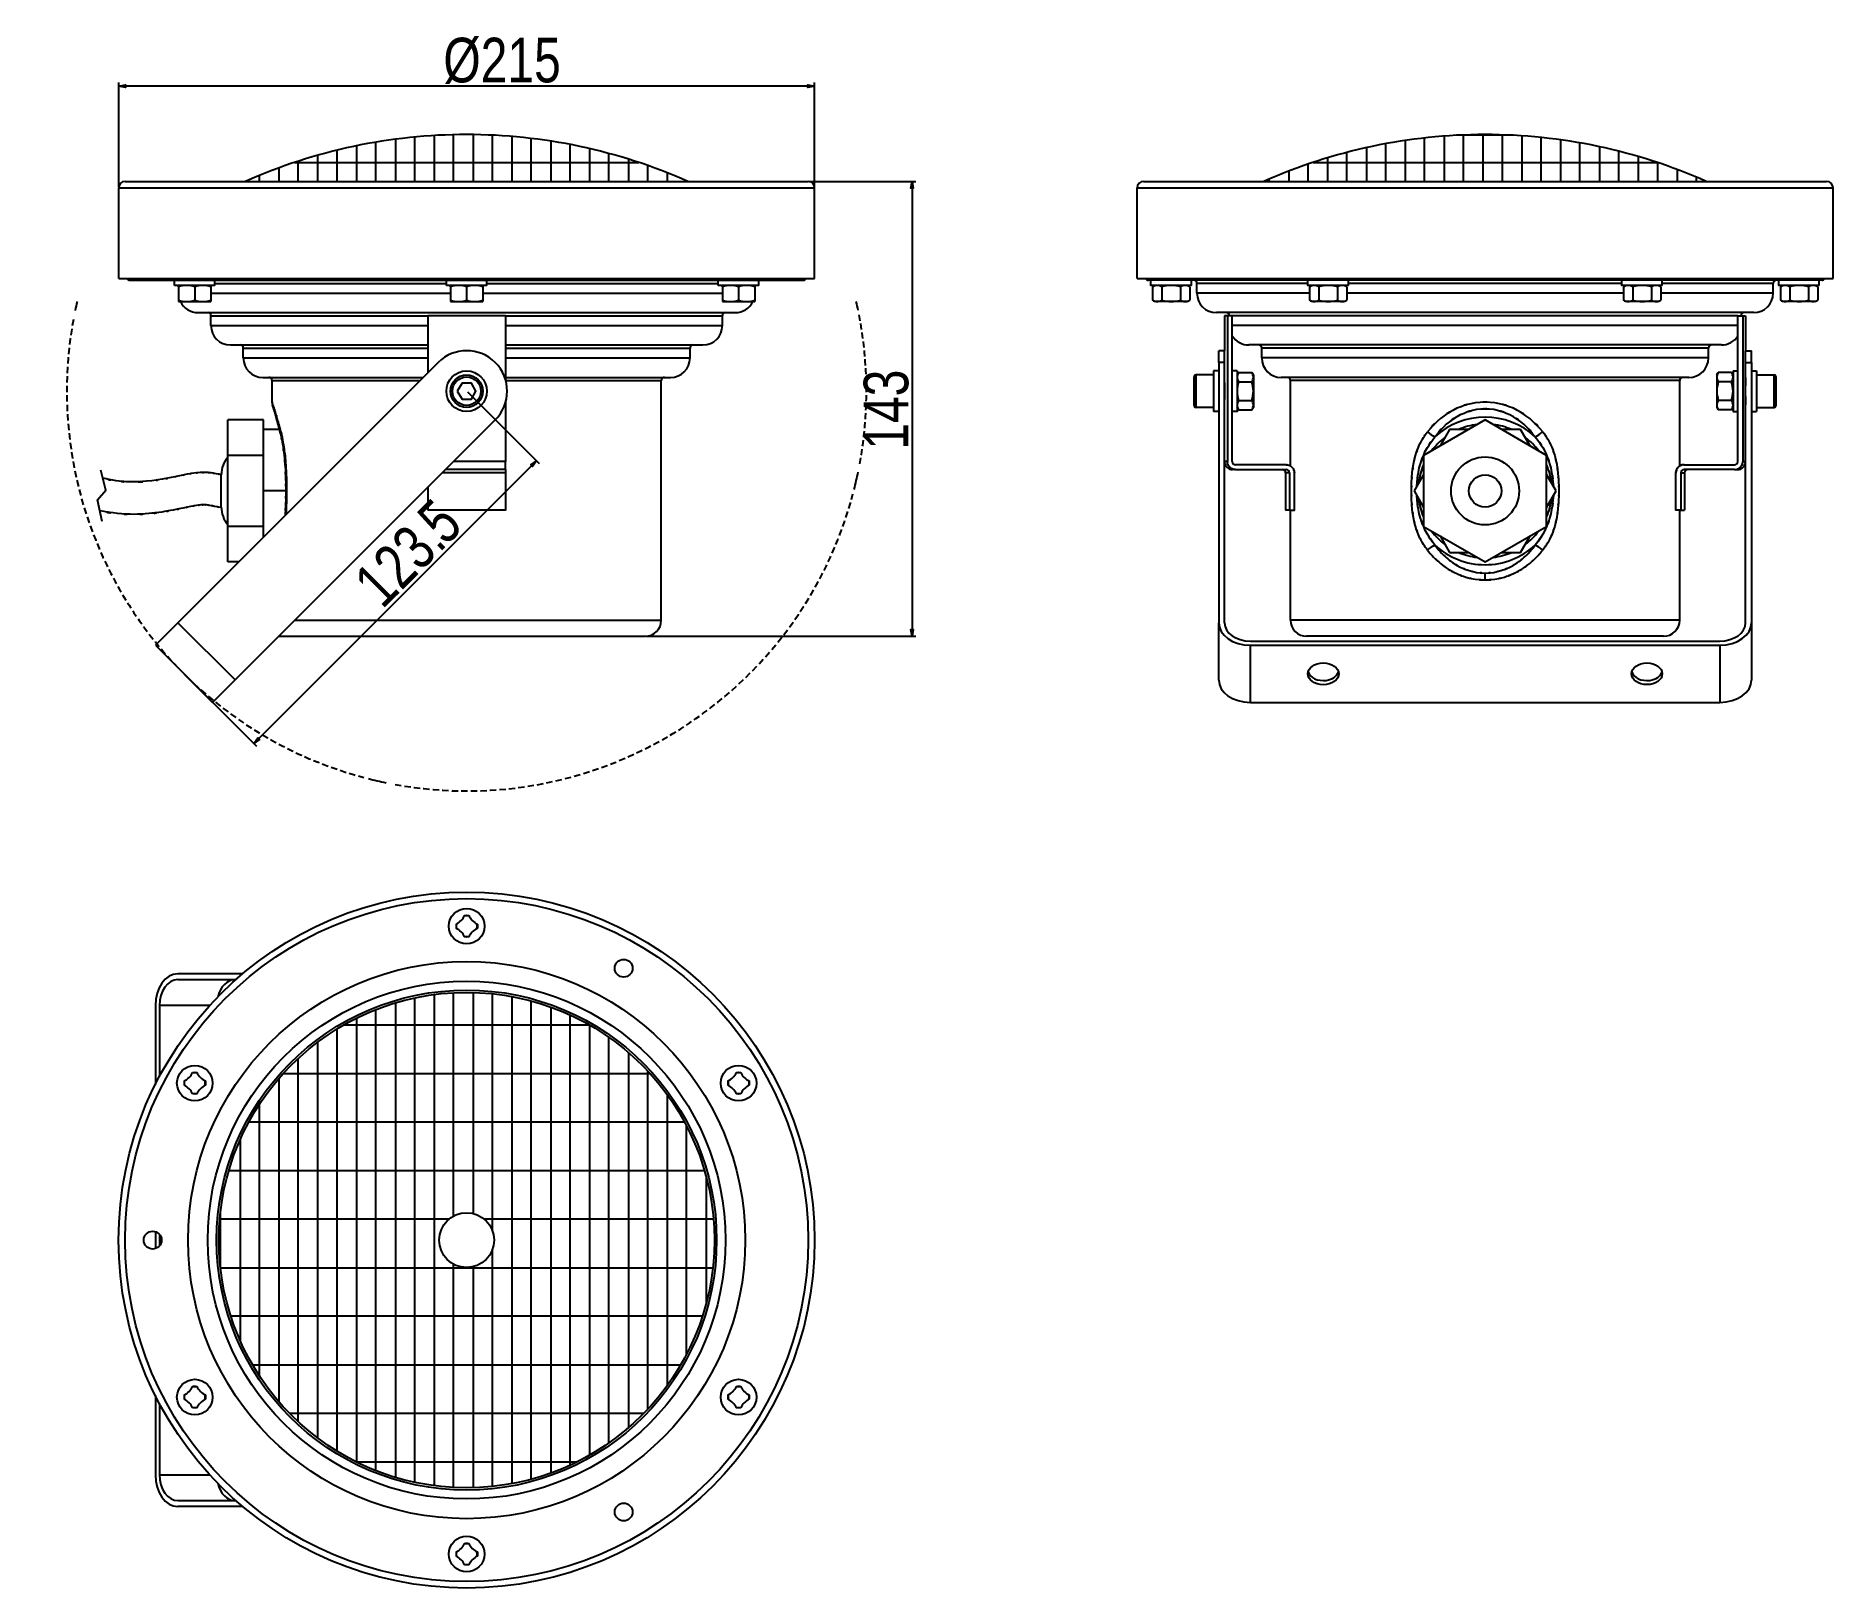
# Model space of a CAD drawing. Extents: x -4 to 244, y 0 to 215.
import ezdxf

# ---------------------------------------------------------------- set-up
doc = ezdxf.new("R2010")
doc.units = 0
doc.linetypes.add('AI9-LType1', pattern=[1.243189, 0.836789, -0.4064])
doc.linetypes.add('AI9-LType2', pattern=[1.315861, 0.873125, -0.442736])
doc.layers.add('LIVELLO_1', color=160, linetype='Continuous')
doc.styles.add('STD', font='txt')

# ---------------------------------------------------------------- blocks, each defined once
blk = doc.blocks.new('AI9-BLK1')
at = {"layer": 'LIVELLO_1', "color": 250}
for p, q in [((-114.87, 86.11), (-114.87, 100.56)), ((-18.7, 100.04), (-114.87, 100.04)), ((-18.7, 86.11), (-18.7, 100.56)), ((-79.33, 86.87), (-79.33, 92.29)), ((-76.64, 92.7), (-76.64, 86.87)), ((-73.96, 86.87), (-73.96, 93)), ((-71.28, 93.21), (-71.28, 86.87)), ((-68.59, 86.87), (-68.59, 93.32)), ((-65.91, 93.34), (-65.91, 86.87)), ((-63.22, 86.87), (-63.22, 93.26)), ((-60.54, 93.09), (-60.54, 86.87)), ((-57.86, 86.87), (-57.86, 92.81)), ((-55.17, 92.44), (-55.17, 86.87)), ((-52.49, 86.87), (-52.49, 91.98)), ((60.23, 86.87), (60.23, 92.09)), ((62.92, 92.53), (62.92, 86.87)), ((65.6, 86.87), (65.6, 92.88)), ((68.29, 93.13), (68.29, 86.87)), ((70.97, 86.87), (70.97, 93.28)), ((70.99, 93.29), (76.92, 93.29)), ((73.65, 93.28), (73.65, 86.87)), ((76.34, 86.87), (76.34, 93.28)), ((79.02, 93.17), (79.02, 86.87)), ((81.7, 86.87), (81.7, 92.94)), ((84.39, 92.62), (84.39, 86.87)), ((87.07, 86.87), (87.07, 92.19)), ((-90.56, 89.5), (-43.01, 89.5)), ((-90.06, 86.87), (-90.06, 89.66)), ((-87.38, 90.48), (-87.38, 86.87)), ((-84.7, 86.87), (-84.7, 91.19)), ((-82.01, 91.79), (-82.01, 86.87)), ((-49.81, 91.41), (-49.81, 86.87)), ((-47.12, 86.87), (-47.12, 90.73)), ((-44.44, 89.96), (-44.44, 86.87)), ((50.18, 89.5), (97.74, 89.5)), ((52.18, 90.13), (52.18, 86.87)), ((54.86, 86.87), (54.86, 90.89)), ((57.55, 91.54), (57.55, 86.87)), ((89.76, 91.67), (89.76, 86.87)), ((92.44, 86.87), (92.44, 91.04)), ((95.13, 90.31), (95.13, 86.87)), ((97.81, 86.87), (97.81, 89.47)), ((-95.43, 86.87), (-95.43, 87.69)), ((-92.75, 88.73), (-92.75, 86.87)), ((-41.75, 86.87), (-41.75, 89.07)), ((-39.07, 88.07), (-39.07, 86.87)), ((44.13, 86.87), (44.13, 87.2)), ((46.82, 88.29), (46.82, 86.87)), ((49.5, 86.87), (49.5, 89.27)), ((100.49, 88.52), (100.49, 86.87)), ((103.18, 86.87), (103.18, 87.45)), ((-114.87, 73.45), (-114.87, 85.98)), ((-19.46, 86.87), (-4.72, 86.87)), ((-18.7, 73.45), (-18.7, 85.98)), ((-5.24, 86.87), (-5.24, 24)), ((25.87, 73.45), (25.87, 85.98)), ((25.87, 85.98), (122.04, 85.98)), ((26.76, 86.87), (121.15, 86.87)), ((-113.31, 73.2), (-20.27, 73.2)), ((-107.16, 72.49), (-107.16, 73.2)), ((-101.57, 72.49), (-107.16, 72.49)), ((-106.6, 72.29), (-106.6, 72.49)), ((-106.6, 72.29), (-106.6, 70.45)), ((-104.36, 72.29), (-104.36, 70.45)), ((-102.13, 72.49), (-102.13, 72.29)), ((-102.13, 72.29), (-102.13, 70.45)), ((-101.57, 72.49), (-101.57, 73.2)), ((-101.57, 72.76), (-69.58, 72.76)), ((-69.58, 72.49), (-69.58, 73.2)), ((-63.99, 72.49), (-69.58, 72.49)), ((-69.02, 72.29), (-69.02, 72.49)), ((-69.02, 72.29), (-69.02, 70.45)), ((-66.79, 72.29), (-66.79, 70.45)), ((-64.55, 72.49), (-64.55, 72.29)), ((-64.55, 72.29), (-64.55, 70.45)), ((-63.99, 72.49), (-63.99, 73.2)), ((-63.99, 72.76), (-32.01, 72.76)), ((-32.01, 72.49), (-32.01, 73.2)), ((-26.41, 72.49), (-32.01, 72.49)), ((-31.45, 72.29), (-31.45, 72.49)), ((-31.45, 72.29), (-31.45, 70.45)), ((-29.21, 72.29), (-29.21, 70.45)), ((-26.97, 72.49), (-26.97, 72.29)), ((-26.97, 72.29), (-26.97, 70.45)), ((-26.41, 72.49), (-26.41, 73.2)), ((25.87, 73.45), (122.04, 73.45)), ((120.47, 73.2), (27.43, 73.2)), ((27.98, 72.29), (28.33, 72.49)), ((27.98, 72.29), (27.98, 70.45)), ((29.27, 72.29), (29.27, 70.45)), ((31.86, 72.29), (31.86, 70.45)), ((33.14, 72.29), (32.8, 72.49)), ((33.14, 72.29), (33.14, 70.45)), ((33.36, 72.49), (33.36, 73.2)), ((34.14, 71.41), (34.14, 72.76)), ((49.46, 72.76), (34.14, 72.76)), ((49.68, 72.29), (50.02, 72.49)), ((49.68, 72.29), (49.68, 70.45)), ((50.97, 72.29), (50.97, 70.45)), ((53.55, 72.29), (53.55, 70.45)), ((54.84, 72.29), (54.5, 72.49)), ((54.84, 72.29), (54.84, 70.45)), ((92.85, 72.76), (55.05, 72.76)), ((55.06, 72.49), (55.06, 73.2)), ((93.07, 72.29), (93.41, 72.49)), ((93.07, 72.29), (93.07, 70.45)), ((94.36, 72.29), (94.36, 70.45)), ((96.94, 72.29), (96.94, 70.45)), ((98.23, 72.29), (97.89, 72.49)), ((98.23, 72.29), (98.23, 70.45)), ((98.44, 72.49), (98.44, 73.2)), ((113.76, 72.76), (98.44, 72.76)), ((113.76, 71.41), (113.76, 72.76)), ((114.76, 72.29), (115.11, 72.49)), ((114.76, 72.29), (114.76, 70.45)), ((116.05, 72.29), (116.05, 70.45)), ((118.63, 72.29), (118.63, 70.45)), ((119.93, 72.29), (119.58, 72.49)), ((119.93, 72.29), (119.93, 70.45)), ((120.14, 72.49), (120.14, 73.2)), ((-106.6, 70.45), (-106.6, 70.25)), ((-106.6, 70.25), (-105.48, 70.25)), ((-105.48, 70.25), (-103.24, 70.25)), ((-103.24, 70.25), (-102.13, 70.25)), ((-102.13, 71.41), (-69.02, 71.41)), ((-102.13, 70.45), (-102.13, 70.25)), ((-69.02, 70.45), (-69.02, 70.25)), ((-69.02, 70.25), (-67.9, 70.25)), ((-67.9, 70.25), (-65.67, 70.25)), ((-65.67, 70.25), (-64.55, 70.25)), ((-64.55, 71.41), (-31.45, 71.41)), ((-64.55, 70.45), (-64.55, 70.25)), ((-31.45, 70.45), (-31.45, 70.25)), ((-31.45, 70.25), (-30.33, 70.25)), ((-30.33, 70.25), (-28.09, 70.25)), ((-28.09, 70.25), (-26.97, 70.25)), ((-26.97, 70.45), (-26.97, 70.25)), ((28.33, 70.25), (27.98, 70.45)), ((28.62, 70.25), (28.33, 70.25)), ((30.56, 70.25), (28.62, 70.25)), ((32.8, 70.25), (33.14, 70.45)), ((49.67, 71.41), (34.14, 71.41)), ((50.02, 70.25), (49.68, 70.45)), ((50.32, 70.25), (50.02, 70.25)), ((52.26, 70.25), (50.32, 70.25)), ((54.5, 70.25), (54.84, 70.45)), ((93.07, 71.41), (54.84, 71.41)), ((93.41, 70.25), (93.07, 70.45)), ((93.71, 70.25), (93.41, 70.25)), ((95.65, 70.25), (93.71, 70.25)), ((97.89, 70.25), (98.23, 70.45)), ((113.76, 71.41), (98.23, 71.41)), ((115.11, 70.25), (114.76, 70.45)), ((115.41, 70.25), (115.11, 70.25)), ((117.35, 70.25), (115.41, 70.25)), ((119.58, 70.25), (119.93, 70.45)), ((-103.91, 68.73), (-29.66, 68.73)), ((-102.12, 66.94), (-102.12, 68.28)), ((-102.12, 68.28), (-72.15, 68.28)), ((-72.15, 68.28), (-72.15, 60.42)), ((-61.42, 68.28), (-72.15, 68.28)), ((-61.42, 68.28), (-61.42, 59.45)), ((-61.42, 68.28), (-31.45, 68.28)), ((111.08, 68.73), (36.82, 68.73)), ((37.94, 68.28), (37.94, 63.47)), ((38.35, 68.28), (37.94, 68.28)), ((108.88, 68.28), (39.02, 68.28)), ((108.88, 68.28), (109.56, 68.28)), ((109.56, 68.28), (109.56, 48.15)), ((109.56, 68.28), (109.96, 68.28)), ((109.96, 68.28), (109.96, 63.47)), ((-102.12, 66.94), (-72.15, 66.94)), ((-61.42, 66.94), (-31.45, 66.94)), ((108.88, 66.94), (39.02, 66.94)), ((-99.44, 64.26), (-72.15, 64.26)), ((-97.65, 63.81), (-72.15, 63.81)), ((-97.65, 62.47), (-97.65, 63.81)), ((-97.65, 62.47), (-72.15, 62.47)), ((-61.42, 64.26), (-34.13, 64.26)), ((-61.42, 63.81), (-35.92, 63.81)), ((-61.42, 62.47), (-35.92, 62.47)), ((37.14, 61.84), (37.14, 63.47)), ((37.95, 63.47), (37.14, 63.47)), ((37.94, 61.84), (37.94, 63.47)), ((106.61, 64.26), (41.3, 64.26)), ((43.09, 62.47), (43.09, 63.81)), ((104.82, 63.81), (43.09, 63.81)), ((104.82, 62.47), (43.09, 62.47)), ((104.82, 62.47), (104.82, 63.81)), ((109.96, 61.84), (109.96, 63.47)), ((109.96, 63.47), (110.77, 63.47)), ((110.77, 61.84), (110.77, 63.47)), ((-70.74, 61.84), (-106.7, 25.87)), ((-94.97, 59.78), (-72.79, 59.78)), ((-61.42, 59.78), (-38.61, 59.78)), ((33.74, 55.91), (33.74, 59.85)), ((36.43, 60.12), (34.01, 60.12)), ((34.01, 55.64), (34.01, 60.12)), ((37.14, 60.68), (36.43, 60.68)), ((37.14, 61.84), (37.14, 25.87)), ((37.94, 61.84), (37.14, 61.84)), ((37.94, 25.87), (37.94, 61.84)), ((39.69, 60.68), (39.03, 60.68)), ((39.89, 60.46), (39.69, 60.12)), ((39.89, 60.46), (41.73, 60.46)), ((41.93, 60.12), (41.73, 60.46)), ((102.13, 59.78), (45.77, 59.78)), ((105.98, 60.12), (106.18, 60.46)), ((105.98, 60.12), (105.98, 59.82)), ((105.98, 59.82), (105.98, 57.88)), ((108.02, 60.46), (106.18, 60.46)), ((108.02, 60.46), (108.22, 60.12)), ((108.22, 60.68), (108.88, 60.68)), ((110.77, 60.68), (111.48, 60.68)), ((111.48, 60.68), (111.48, 55.09)), ((111.48, 60.12), (113.9, 60.12)), ((-93.68, 56.38), (-93.68, 59.34)), ((-93.68, 59.33), (-73.24, 59.33)), ((-66.69, 57.79), (-56.77, 47.87)), ((-61.39, 59.33), (-39.89, 59.33)), ((39.89, 59.17), (41.73, 59.17)), ((41.93, 57.88), (41.93, 55.94)), ((47.06, 47.54), (47.06, 59.34)), ((100.85, 59.34), (47.06, 59.34)), ((100.85, 47.54), (100.85, 59.34)), ((105.98, 57.88), (105.98, 55.94)), ((108.02, 59.17), (106.18, 59.17)), ((-61.42, 56.32), (-61.42, 48.15)), ((36.43, 55.64), (34.01, 55.64)), ((37.14, 55.09), (36.43, 55.09)), ((39.89, 55.3), (39.69, 55.64)), ((39.89, 56.59), (41.73, 56.59)), ((39.89, 55.3), (41.73, 55.3)), ((41.93, 55.64), (41.73, 55.3)), ((41.93, 55.94), (41.93, 55.64)), ((105.98, 55.94), (105.98, 55.64)), ((105.98, 55.64), (106.18, 55.3)), ((108.02, 56.59), (106.18, 56.59)), ((108.02, 55.3), (106.18, 55.3)), ((108.02, 55.3), (108.22, 55.64)), ((110.77, 55.09), (111.48, 55.09)), ((111.48, 55.64), (113.9, 55.64)), ((-94.88, 53.9), (-99.8, 53.9)), ((-62.83, 53.93), (-98.8, 17.97)), ((-94.88, 52.59), (-94.88, 53.9)), ((-92.65, 52.59), (-94.88, 52.59)), ((-94.88, 50.31), (-94.88, 52.59)), ((69.05, 52.59), (67.73, 50.31)), ((71.68, 52.59), (69.05, 52.59)), ((78.86, 52.59), (76.23, 52.59)), ((80.18, 50.31), (78.86, 52.59)), ((-94.88, 48.99), (-94.88, 50.31)), ((-94.88, 48.99), (-99.8, 48.99)), ((-96.21, 9.17), (-57.14, 48.24)), ((-94.88, 46.36), (-94.88, 48.99)), ((-61.42, 48.15), (-68.61, 48.15)), ((-61.42, 47.04), (-61.42, 48.15)), ((38.35, 48.15), (37.94, 48.15)), ((46.46, 47.71), (39.48, 47.71)), ((109.56, 48.15), (109.96, 48.15)), ((-100.69, 41.85), (-100.69, 46.32)), ((-94.88, 44.09), (-94.88, 46.36)), ((-61.42, 46.59), (-70.17, 46.59)), ((-61.42, 47.04), (-69.73, 47.04)), ((-61.42, 47.04), (-61.42, 46.59)), ((39.48, 47.03), (39.06, 47.03)), ((39.48, 47.03), (46.46, 47.03)), ((46.39, 46.59), (46.39, 41.44)), ((46.91, 46.59), (46.39, 46.59)), ((65.46, 46.37), (64.14, 44.09)), ((83.77, 44.09), (82.45, 46.37)), ((100.99, 46.59), (101.52, 46.59)), ((108.43, 47.03), (101.45, 47.03)), ((101.52, 46.59), (101.52, 41.44)), ((108.43, 47.03), (108.85, 47.03)), ((-91.75, 44.09), (-94.88, 44.09)), ((-94.88, 41.81), (-94.88, 44.09)), ((-72.15, 44.61), (-72.15, 41.44)), ((64.14, 44.09), (65.46, 41.81)), ((82.45, 41.81), (83.77, 44.09)), ((-94.88, 39.18), (-94.88, 41.81)), ((46.91, 41.44), (46.39, 41.44)), ((47.06, 26.23), (47.06, 41.44)), ((100.85, 26.23), (100.85, 41.44)), ((100.99, 41.44), (101.52, 41.44)), ((-94.88, 39.18), (-99.8, 39.18)), ((-94.88, 37.87), (-94.88, 39.18)), ((-94.88, 37.7), (-94.88, 37.87)), ((67.73, 37.87), (69.05, 35.59)), ((78.86, 35.59), (80.18, 37.87)), ((69.05, 35.59), (71.68, 35.59)), ((76.23, 35.59), (78.86, 35.59)), ((-98.3, 34.27), (-99.8, 34.27)), ((73.95, 31.79), (73.95, 32.74)), ((-106.7, 25.87), (-109.8, 22.77)), ((-106.7, 25.87), (-98.8, 17.97)), ((-90.53, 26.23), (-39.89, 26.23)), ((37.14, 17.96), (37.14, 25.87)), ((100.85, 26.23), (47.06, 26.23)), ((-109.8, 22.77), (-101.9, 14.87)), ((-92.76, 24), (-42.13, 24)), ((-42, 24), (-4.72, 24)), ((41.52, 23.34), (106.38, 23.34)), ((41.52, 22.77), (106.38, 22.77)), ((41.52, 14.86), (41.52, 22.77)), ((98.61, 24), (49.29, 24)), ((-105.75, 18.72), (-95.84, 8.8)), ((-98.8, 17.97), (-101.9, 14.87)), ((41.52, 14.86), (106.38, 14.86)), ((-67.08, -14.59), (-66.49, -14.59)), ((-68.26, -15.77), (-68.26, -16.36)), ((-65.31, -15.77), (-65.31, -16.36)), ((-66.49, -17.54), (-67.08, -17.54)), ((-97.72, -22.64), (-106.7, -22.64)), ((-106.7, -23.45), (-98.66, -23.45)), ((-109.8, -27.02), (-109.8, -37.96)), ((-109.23, -27.02), (-109.23, -36.86)), ((-102.29, -27.02), (-109.23, -27.02)), ((-76.64, -26.66), (-76.64, -92.25)), ((-73.96, -92.94), (-73.96, -25.97)), ((-71.28, -25.51), (-71.28, -93.4)), ((-68.59, -56.12), (-68.59, -25.26)), ((-65.91, -25.22), (-65.91, -55.77)), ((-63.22, -58.17), (-63.22, -25.4)), ((-60.54, -25.79), (-60.54, -93.12)), ((-57.86, -92.51), (-57.86, -26.4)), ((-55.17, -27.24), (-55.17, -91.67)), ((-49.79, -29.73), (-83.78, -29.73)), ((-82.01, -28.78), (-82.01, -90.13)), ((-79.33, -91.32), (-79.33, -27.59)), ((-52.49, -90.57), (-52.49, -28.34)), ((-49.81, -29.72), (-49.81, -89.19)), ((-87.38, -32.1), (-87.38, -86.81)), ((-84.7, -88.64), (-84.7, -30.27)), ((-47.12, -87.49), (-47.12, -31.42)), ((-90.06, -84.57), (-90.06, -34.34)), ((-44.44, -33.51), (-44.44, -85.4)), ((-104.66, -36.28), (-104.07, -36.28)), ((-92.75, -37.12), (-92.75, -81.78)), ((-92.14, -36.43), (-41.43, -36.43)), ((-41.75, -82.82), (-41.75, -36.09)), ((-29.51, -36.28), (-28.91, -36.28)), ((-105.84, -37.46), (-105.84, -38.05)), ((-104.07, -39.24), (-104.66, -39.24)), ((-102.89, -37.46), (-102.89, -38.05)), ((-39.07, -39.35), (-39.07, -79.56)), ((-30.69, -37.46), (-30.69, -38.05)), ((-28.91, -39.24), (-29.51, -39.24)), ((-27.73, -37.46), (-27.73, -38.05)), ((-95.43, -78.22), (-95.43, -40.69)), ((-36.68, -43.14), (-96.9, -43.14)), ((-36.39, -75.21), (-36.39, -43.69)), ((-98.11, -45.63), (-98.11, -73.28)), ((-99.66, -49.85), (-33.92, -49.85)), ((-33.7, -50.62), (-33.7, -68.28)), ((-69.23, -56.56), (-100.91, -56.56)), ((-100.8, -63.43), (-100.8, -55.48)), ((-32.67, -56.56), (-64.34, -56.56)), ((-109.8, -58.28), (-109.8, -60.63)), ((-109.23, -58.66), (-109.23, -60.25)), ((-63.22, -93.51), (-63.22, -60.74)), ((-100.82, -63.27), (-32.76, -63.27)), ((-68.59, -93.65), (-68.59, -62.78)), ((-65.91, -63.14), (-65.91, -93.69)), ((-34.2, -69.98), (-99.37, -69.98)), ((-96.37, -76.69), (-37.2, -76.69)), ((-109.8, -80.94), (-109.8, -91.88)), ((-105.84, -80.85), (-105.84, -81.44)), ((-104.66, -79.67), (-104.07, -79.67)), ((-102.89, -80.85), (-102.89, -81.44)), ((-30.69, -80.85), (-30.69, -81.44)), ((-29.51, -79.67), (-28.91, -79.67)), ((-27.73, -80.85), (-27.73, -81.44)), ((-109.23, -82.05), (-109.23, -91.88)), ((-104.07, -82.63), (-104.66, -82.63)), ((-42.31, -83.4), (-91.26, -83.4)), ((-28.91, -82.63), (-29.51, -82.63)), ((-109.23, -91.88), (-102.29, -91.88)), ((-82.04, -90.11), (-51.53, -90.11)), ((-106.7, -95.46), (-98.66, -95.46)), ((-97.72, -96.27), (-106.7, -96.27)), ((-67.08, -101.37), (-66.49, -101.37)), ((-68.26, -102.55), (-68.26, -103.14)), ((-65.31, -102.55), (-65.31, -103.14)), ((-66.49, -104.32), (-67.08, -104.32))]:
    blk.add_line(p, q, dxfattribs=at)
for points in [[(-114.87, 100.04), (-113.93, 100.21), (-113.93, 99.87), (-114.87, 100.04)], [(-18.7, 100.04), (-19.64, 99.87), (-19.64, 100.21), (-18.7, 100.04)], [(-114.87, 85.98), (-66.79, 85.98), (-18.7, 85.98)], [(-113.98, 86.87), (-66.79, 86.87), (-19.6, 86.87)], [(-5.24, 86.87), (-5.07, 85.93), (-5.41, 85.93), (-5.24, 86.87)], [(-114.87, 73.45), (-66.79, 73.45), (-18.7, 73.45)], [(33.36, 72.49), (30.57, 72.49), (27.77, 72.49), (27.77, 73.2)], [(55.06, 72.49), (52.26, 72.49), (49.46, 72.49), (49.46, 73.2)], [(98.44, 72.49), (95.65, 72.49), (92.85, 72.49), (92.85, 73.2)], [(120.14, 72.49), (117.35, 72.49), (114.55, 72.49), (114.55, 73.2)], [(32.8, 70.25), (32.5, 70.25), (30.56, 70.25)], [(54.5, 70.25), (54.2, 70.25), (52.26, 70.25)], [(97.89, 70.25), (97.59, 70.25), (95.65, 70.25)], [(119.58, 70.25), (119.28, 70.25), (117.35, 70.25)], [(39.02, 48.15), (39.02, 68.28), (38.35, 68.28), (38.35, 48.15)], [(36.43, 60.68), (36.43, 57.88), (36.43, 55.09)], [(39.69, 60.68), (39.69, 57.88), (39.69, 55.09), (39.03, 55.09)], [(41.93, 60.12), (41.93, 59.82), (41.93, 57.88)], [(108.22, 60.68), (108.22, 55.09), (108.88, 55.09)], [(109.96, 25.87), (109.96, 61.84), (110.77, 61.84), (110.77, 25.87)], [(113.9, 55.64), (113.9, 57.88), (113.9, 60.12)], [(114.17, 55.91), (114.17, 57.88), (114.17, 59.85)], [(-68.08, 57.88), (-67.43, 56.76), (-66.14, 56.76), (-65.5, 57.88), (-66.14, 59), (-67.43, 59), (-68.08, 57.88)], [(-99.8, 34.27), (-99.8, 39.18), (-99.8, 48.99), (-99.8, 53.9)], [(65.46, 49), (65.46, 39.18), (73.95, 34.28), (82.45, 39.18), (82.45, 49), (73.95, 53.9), (65.46, 49)], [(-57.14, 48.24), (-57.68, 47.45), (-57.92, 47.69), (-57.14, 48.24)], [(-117.18, 39.86), (-117.79, 42.84), (-116.64, 44.21), (-117.33, 46.96)], [(-61.42, 46.59), (-61.42, 41.44), (-72.15, 41.44)], [(46.91, 46.59), (46.91, 41.44), (47.6, 41.44), (47.6, 46.59)], [(100.99, 46.59), (100.99, 41.44), (100.31, 41.44), (100.31, 46.59)], [(-5.24, 24), (-5.41, 24.93), (-5.07, 24.93), (-5.24, 24)], [(-96.21, 9.17), (-95.66, 9.96), (-95.42, 9.72), (-96.21, 9.17)]]:
    blk.add_lwpolyline(points, dxfattribs=at)
for centre, radius in [((-66.79, 57.88), 2.8), ((-66.79, 57.88), 2.24), ((-66.79, 57.88), 1.97), ((73.96, 44.09), 4.7), ((73.96, 44.09), 2.24), ((-66.79, -59.45), 48.09), ((-66.79, -59.45), 47.19), ((-66.79, -16.06), 2.46), ((-66.79, -16.06), 2.46), ((-66.79, -59.45), 38.5), ((-45.09, -21.88), 1.23), ((-66.79, -59.45), 35.78), ((-66.79, -59.45), 34.55), ((-66.79, -59.45), 34.24), ((-104.36, -37.76), 2.46), ((-104.36, -37.76), 2.46), ((-29.21, -37.76), 2.46), ((-29.21, -37.76), 2.46), ((-66.79, -59.45), 3.79), ((-110.18, -59.45), 1.23), ((-104.36, -81.15), 2.46), ((-104.36, -81.15), 2.46), ((-29.21, -81.15), 2.46), ((-29.21, -81.15), 2.46), ((-45.09, -97.03), 1.23), ((-66.79, -102.84), 2.46), ((-66.79, -102.84), 2.46)]:
    blk.add_circle(centre, radius, dxfattribs=at)
for centre, major_axis, ratio in [((51.59, 18.82), (-2.13, 0), 0.706922), ((96.32, 18.82), (-2.12, 0), 0.707323)]:
    blk.add_ellipse(centre, major_axis=major_axis, ratio=ratio, dxfattribs=at)
for points, knots in [([(-36.22, 86.87), (-45.85, 91.14), (-56.26, 93.34), (-66.79, 93.34), (-77.32, 93.34), (-87.73, 91.14), (-97.35, 86.87)], [0, 0, 0, 0, 1, 1, 1, 2, 2, 2, 2]), ([(122.04, 73.45), (122.04, 73.45), (122.04, 85.98), (122.04, 85.98), (122.04, 86.47), (121.64, 86.87), (121.15, 86.87)], [0, 0, 0, 0, 1, 1, 1, 2, 2, 2, 2]), ([(-104.36, 72.29), (-104.72, 72.42), (-105.1, 72.48), (-105.48, 72.49), (-105.86, 72.48), (-106.24, 72.41), (-106.6, 72.29)], [0, 0, 0, 0, 1, 1, 1, 2, 2, 2, 2]), ([(-66.79, 72.29), (-67.15, 72.42), (-67.52, 72.48), (-67.9, 72.49), (-68.29, 72.48), (-68.66, 72.41), (-69.02, 72.29)], [0, 0, 0, 0, 1, 1, 1, 2, 2, 2, 2]), ([(-29.21, 72.29), (-29.57, 72.42), (-29.95, 72.48), (-30.33, 72.49), (-30.71, 72.48), (-31.09, 72.41), (-31.45, 72.29)], [0, 0, 0, 0, 1, 1, 1, 2, 2, 2, 2]), ([(31.86, 72.29), (31.44, 72.42), (31, 72.48), (30.56, 72.49), (30.13, 72.48), (29.69, 72.42), (29.27, 72.29)], [0, 0, 0, 0, 1, 1, 1, 2, 2, 2, 2]), ([(33.14, 72.29), (32.95, 72.41), (32.73, 72.48), (32.5, 72.49), (32.27, 72.48), (32.05, 72.41), (31.86, 72.29)], [0, 0, 0, 0, 1, 1, 1, 2, 2, 2, 2]), ([(53.55, 72.29), (53.13, 72.42), (52.7, 72.48), (52.26, 72.49), (51.82, 72.48), (51.39, 72.42), (50.97, 72.29)], [0, 0, 0, 0, 1, 1, 1, 2, 2, 2, 2]), ([(54.84, 72.29), (54.65, 72.41), (54.43, 72.48), (54.2, 72.49), (53.97, 72.48), (53.75, 72.41), (53.55, 72.29)], [0, 0, 0, 0, 1, 1, 1, 2, 2, 2, 2]), ([(96.94, 72.29), (96.52, 72.42), (96.09, 72.48), (95.65, 72.49), (95.21, 72.48), (94.78, 72.42), (94.36, 72.29)], [0, 0, 0, 0, 1, 1, 1, 2, 2, 2, 2]), ([(98.23, 72.29), (98.04, 72.41), (97.81, 72.48), (97.59, 72.49), (97.36, 72.48), (97.13, 72.41), (96.94, 72.29)], [0, 0, 0, 0, 1, 1, 1, 2, 2, 2, 2]), ([(118.63, 72.29), (118.22, 72.42), (117.78, 72.48), (117.35, 72.49), (116.91, 72.48), (116.47, 72.42), (116.05, 72.29)], [0, 0, 0, 0, 1, 1, 1, 2, 2, 2, 2]), ([(119.93, 72.29), (119.73, 72.41), (119.51, 72.48), (119.28, 72.49), (119.05, 72.48), (118.83, 72.41), (118.63, 72.29)], [0, 0, 0, 0, 1, 1, 1, 2, 2, 2, 2]), ([(-106.6, 70.45), (-106.24, 70.32), (-105.86, 70.25), (-105.48, 70.25), (-105.1, 70.25), (-104.72, 70.32), (-104.36, 70.45)], [0, 0, 0, 0, 1, 1, 1, 2, 2, 2, 2]), ([(-69.02, 70.45), (-68.66, 70.32), (-68.29, 70.25), (-67.9, 70.25), (-67.52, 70.25), (-67.15, 70.32), (-66.79, 70.45)], [0, 0, 0, 0, 1, 1, 1, 2, 2, 2, 2]), ([(-31.45, 70.45), (-31.09, 70.32), (-30.71, 70.25), (-30.33, 70.25), (-29.95, 70.25), (-29.57, 70.32), (-29.21, 70.45)], [0, 0, 0, 0, 1, 1, 1, 2, 2, 2, 2]), ([(31.86, 70.45), (32.05, 70.33), (32.27, 70.26), (32.5, 70.25), (32.73, 70.26), (32.95, 70.33), (33.14, 70.45)], [0, 0, 0, 0, 1, 1, 1, 2, 2, 2, 2]), ([(53.55, 70.45), (53.75, 70.33), (53.97, 70.26), (54.2, 70.25), (54.43, 70.26), (54.65, 70.33), (54.84, 70.45)], [0, 0, 0, 0, 1, 1, 1, 2, 2, 2, 2]), ([(96.94, 70.45), (97.13, 70.33), (97.36, 70.26), (97.59, 70.25), (97.82, 70.26), (98.04, 70.33), (98.23, 70.45)], [0, 0, 0, 0, 1, 1, 1, 2, 2, 2, 2]), ([(118.63, 70.45), (118.83, 70.33), (119.05, 70.26), (119.28, 70.25), (119.51, 70.26), (119.73, 70.33), (119.93, 70.45)], [0, 0, 0, 0, 1, 1, 1, 2, 2, 2, 2]), ([(-34.13, 64.26), (-32.65, 64.26), (-31.45, 65.46), (-31.45, 66.94), (-31.45, 66.94), (-31.45, 68.28), (-31.45, 68.28)], [0, 0, 0, 0, 1, 1, 1, 2, 2, 2, 2]), ([(101.45, 47.71), (101.45, 47.71), (108.43, 47.71), (108.43, 47.71), (108.68, 47.7), (108.88, 47.9), (108.88, 48.15), (108.88, 48.15), (108.88, 68.28), (108.88, 68.28)], [0, 0, 0, 0, 1, 1, 1, 2, 2, 2, 3, 3, 3, 3]), ([(-62.83, 53.93), (-60.65, 56.11), (-60.65, 59.65), (-62.83, 61.84), (-65.02, 64.02), (-68.56, 64.02), (-70.74, 61.84)], [0, 0, 0, 0, 1, 1, 1, 2, 2, 2, 2]), ([(-38.61, 59.78), (-37.12, 59.78), (-35.92, 60.98), (-35.92, 62.47), (-35.92, 62.47), (-35.92, 63.81), (-35.92, 63.81)], [0, 0, 0, 0, 1, 1, 1, 2, 2, 2, 2]), ([(37.94, 55.98), (37.98, 56.61), (37.99, 57.25), (37.99, 57.88), (37.99, 58.52), (37.98, 59.15), (37.94, 59.78)], [0, 0, 0, 0, 1, 1, 1, 2, 2, 2, 2]), ([(39.89, 60.46), (39.77, 60.27), (39.7, 60.05), (39.69, 59.82), (39.7, 59.59), (39.77, 59.37), (39.89, 59.17)], [0, 0, 0, 0, 1, 1, 1, 2, 2, 2, 2]), ([(41.73, 59.17), (41.85, 59.37), (41.92, 59.59), (41.93, 59.82), (41.92, 60.05), (41.85, 60.27), (41.73, 60.46)], [0, 0, 0, 0, 1, 1, 1, 2, 2, 2, 2]), ([(-42.13, 24), (-40.89, 24), (-39.89, 25), (-39.89, 26.23), (-39.89, 26.23), (-39.89, 59.33), (-39.89, 59.33)], [0, 0, 0, 0, 1, 1, 1, 2, 2, 2, 2]), ([(39.89, 59.17), (39.76, 58.75), (39.7, 58.32), (39.69, 57.88), (39.7, 57.44), (39.76, 57.01), (39.89, 56.59)], [0, 0, 0, 0, 1, 1, 1, 2, 2, 2, 2]), ([(106.18, 59.17), (106.06, 58.75), (105.99, 58.32), (105.98, 57.88), (105.99, 57.44), (106.06, 57.01), (106.18, 56.59)], [0, 0, 0, 0, 1, 1, 1, 2, 2, 2, 2]), ([(108.02, 56.59), (108.15, 57.01), (108.21, 57.44), (108.22, 57.88), (108.21, 58.32), (108.15, 58.75), (108.02, 59.17)], [0, 0, 0, 0, 1, 1, 1, 2, 2, 2, 2]), ([(-92.47, 52.26), (-92.84, 53.73), (-92.34, 51.77), (-92.72, 53.24), (-93.09, 54.56), (-92.6, 52.8), (-92.97, 54.12), (-93.31, 55.27), (-92.85, 53.74), (-93.2, 54.89), (-93.35, 55.39), (-93.14, 54.72), (-93.3, 55.22), (-93.44, 55.67), (-93.25, 55.07), (-93.39, 55.52), (-93.52, 55.9), (-93.35, 55.39), (-93.48, 55.77), (-93.59, 56.1), (-93.44, 55.67), (-93.55, 55.99), (-93.63, 56.25), (-93.52, 55.9), (-93.61, 56.16), (-93.64, 56.26), (-93.59, 56.13), (-93.63, 56.23), (-93.66, 56.31), (-93.62, 56.2), (-93.65, 56.28), (-93.67, 56.35), (-93.64, 56.26), (-93.66, 56.33), (-93.68, 56.37), (-93.66, 56.31), (-93.67, 56.36), (-93.68, 56.39), (-93.67, 56.35), (-93.68, 56.38), (-93.68, 56.39), (-93.68, 56.38), (-93.68, 56.38)], [0, 0, 0, 0, 1, 1, 1, 2, 2, 2, 3, 3, 3, 4, 4, 4, 5, 5, 5, 6, 6, 6, 7, 7, 7, 8, 8, 8, 9, 9, 9, 10, 10, 10, 11, 11, 11, 12, 12, 12, 13, 13, 13, 14, 14, 14, 14]), ([(-92.5, 51.96), (-92.84, 53.4), (-92.38, 51.48), (-92.73, 52.92), (-93.07, 54.21), (-92.61, 52.49), (-92.96, 53.78), (-93.27, 54.9), (-92.85, 53.41), (-93.17, 54.52), (-93.31, 55.01), (-93.12, 54.36), (-93.26, 54.85), (-93.4, 55.28), (-93.22, 54.7), (-93.35, 55.13), (-93.47, 55.51), (-93.31, 55.01), (-93.43, 55.38), (-93.53, 55.69), (-93.4, 55.28), (-93.49, 55.59), (-93.57, 55.84), (-93.47, 55.51), (-93.55, 55.75), (-93.58, 55.85), (-93.54, 55.72), (-93.57, 55.82), (-93.59, 55.9), (-93.56, 55.79), (-93.59, 55.87), (-93.61, 55.94), (-93.58, 55.85), (-93.6, 55.92), (-93.61, 55.96), (-93.59, 55.9), (-93.61, 55.94), (-93.62, 55.97), (-93.61, 55.94), (-93.61, 55.96), (-93.62, 55.97), (-93.61, 55.96), (-93.62, 55.97)], [0, 0, 0, 0, 1, 1, 1, 2, 2, 2, 3, 3, 3, 4, 4, 4, 5, 5, 5, 6, 6, 6, 7, 7, 7, 8, 8, 8, 9, 9, 9, 10, 10, 10, 11, 11, 11, 12, 12, 12, 13, 13, 13, 14, 14, 14, 14]), ([(81.93, 52.26), (79.3, 55.13), (82.93, 51.41), (80.12, 54.12), (76.83, 56.33), (81.31, 53.54), (77.88, 55.52), (74.06, 56.82), (79.21, 55.28), (75.31, 56.28), (71.25, 56.45), (76.66, 56.45), (72.6, 56.28), (68.7, 55.28), (73.84, 56.82), (70.03, 55.52), (66.6, 53.54), (71.07, 56.33), (67.79, 54.12), (64.98, 51.41), (68.61, 55.13), (65.98, 52.26)], [0, 0, 0, 0, 1, 1, 1, 2, 2, 2, 3, 3, 3, 4, 4, 4, 5, 5, 5, 6, 6, 6, 7, 7, 7, 7]), ([(80.89, 51.56), (78.63, 54.24), (81.75, 50.77), (79.33, 53.3), (76.49, 55.38), (80.37, 52.75), (77.39, 54.61), (74.06, 55.84), (78.56, 54.39), (75.14, 55.34), (71.58, 55.5), (76.33, 55.5), (72.77, 55.34), (69.35, 54.39), (73.85, 55.84), (70.52, 54.61), (67.53, 52.75), (71.42, 55.38), (68.58, 53.3), (66.16, 50.77), (69.27, 54.24), (67.02, 51.56)], [0, 0, 0, 0, 1, 1, 1, 2, 2, 2, 3, 3, 3, 4, 4, 4, 5, 5, 5, 6, 6, 6, 7, 7, 7, 7]), ([(108.02, 55.3), (108.14, 55.49), (108.21, 55.71), (108.22, 55.94), (108.21, 56.17), (108.14, 56.4), (108.02, 56.59)], [0, 0, 0, 0, 1, 1, 1, 2, 2, 2, 2]), ([(-92.47, 52.26), (-92.51, 52.16), (-92.52, 52.06), (-92.5, 51.96), (-92.06, 49.87), (-92.62, 52.66), (-92.22, 50.56), (-91.88, 48.26), (-92.31, 51.34), (-92, 49.02), (-91.78, 46.58), (-92.06, 49.84), (-91.86, 47.39), (-91.75, 44.89), (-91.89, 48.23), (-91.8, 45.73), (-91.76, 43.21), (-91.8, 46.57), (-91.78, 44.05), (-91.8, 41.53), (-91.76, 44.89), (-91.8, 42.37), (-91.89, 39.87), (-91.75, 43.21), (-91.87, 40.71)], [0, 0, 0, 0, 1, 1, 1, 2, 2, 2, 3, 3, 3, 4, 4, 4, 5, 5, 5, 6, 6, 6, 7, 7, 7, 8, 8, 8, 8]), ([(-92.47, 52.26), (-92, 50.11), (-92.61, 52.98), (-92.17, 50.83), (-91.8, 48.47), (-92.27, 51.62), (-91.93, 49.25), (-91.69, 46.78), (-91.99, 50.08), (-91.78, 47.6), (-91.65, 45.07), (-91.81, 48.45), (-91.7, 45.91), (-91.66, 43.36), (-91.7, 46.76), (-91.68, 44.21), (-91.7, 41.65), (-91.66, 45.06), (-91.7, 42.5), (-91.79, 39.96), (-91.65, 43.35), (-91.77, 40.81)], [0, 0, 0, 0, 1, 1, 1, 2, 2, 2, 3, 3, 3, 4, 4, 4, 5, 5, 5, 6, 6, 6, 7, 7, 7, 7]), ([(65.98, 35.92), (64.91, 37.43), (66.29, 35.39), (65.29, 36.94), (64.44, 38.58), (65.53, 36.37), (64.74, 38.04), (64.1, 39.77), (64.91, 37.45), (64.33, 39.2), (63.88, 41), (64.45, 38.6), (64.05, 40.4), (63.77, 42.23), (64.11, 39.79), (63.88, 41.62), (63.74, 43.47), (63.91, 41.01), (63.8, 42.85), (63.75, 44.7), (63.8, 42.24), (63.77, 44.09), (63.8, 45.94), (63.75, 43.47), (63.8, 45.32), (63.91, 47.17), (63.74, 44.71), (63.88, 46.55), (64.11, 48.39), (63.77, 45.94), (64.05, 47.77), (64.45, 49.58), (63.88, 47.18), (64.33, 48.97), (64.91, 50.72), (64.1, 48.4), (64.74, 50.14), (65.53, 51.8), (64.44, 49.6), (65.29, 51.24), (66.29, 52.79), (64.91, 50.75), (65.98, 52.26)], [0, 0, 0, 0, 1, 1, 1, 2, 2, 2, 3, 3, 3, 4, 4, 4, 5, 5, 5, 6, 6, 6, 7, 7, 7, 8, 8, 8, 9, 9, 9, 10, 10, 10, 11, 11, 11, 12, 12, 12, 13, 13, 13, 14, 14, 14, 14]), ([(64.51, 44.72), (64.92, 48.54), (64.23, 43.47), (64.85, 47.26), (66, 50.78), (64.32, 46.14), (65.69, 49.58), (67.58, 52.63), (64.92, 48.66), (67.02, 51.56)], [0, 0, 0, 0, 1, 1, 1, 2, 2, 2, 3, 3, 3, 3]), ([(80.89, 51.56), (82.98, 48.66), (80.33, 52.63), (82.22, 49.58), (83.58, 46.14), (81.91, 50.78), (83.05, 47.26), (83.68, 43.47), (82.98, 48.54), (83.4, 44.72)], [0, 0, 0, 0, 1, 1, 1, 2, 2, 2, 3, 3, 3, 3]), ([(81.93, 52.26), (82.99, 50.75), (81.61, 52.79), (82.62, 51.24), (83.47, 49.6), (82.37, 51.8), (83.17, 50.14), (83.81, 48.4), (82.99, 50.72), (83.58, 48.97), (84.02, 47.18), (83.46, 49.58), (83.86, 47.77), (84.13, 45.94), (83.79, 48.39), (84.03, 46.55), (84.17, 44.71), (84, 47.17), (84.11, 45.32), (84.16, 43.47), (84.11, 45.94), (84.14, 44.09), (84.11, 42.24), (84.16, 44.7), (84.11, 42.85), (84, 41.01), (84.17, 43.47), (84.03, 41.62), (83.79, 39.79), (84.13, 42.23), (83.86, 40.4), (83.46, 38.6), (84.02, 41), (83.58, 39.2), (82.99, 37.45), (83.81, 39.77), (83.17, 38.04), (82.37, 36.37), (83.47, 38.58), (82.62, 36.94), (81.61, 35.39), (82.99, 37.43), (81.93, 35.92)], [0, 0, 0, 0, 1, 1, 1, 2, 2, 2, 3, 3, 3, 4, 4, 4, 5, 5, 5, 6, 6, 6, 7, 7, 7, 8, 8, 8, 9, 9, 9, 10, 10, 10, 11, 11, 11, 12, 12, 12, 13, 13, 13, 14, 14, 14, 14]), ([(39.48, 47.03), (39.1, 47.06), (39.6, 47.01), (39.23, 47.06), (38.87, 47.17), (39.34, 47.01), (38.99, 47.14), (38.66, 47.33), (39.09, 47.07), (38.77, 47.28), (38.5, 47.53), (38.86, 47.18), (38.59, 47.45), (38.38, 47.77), (38.65, 47.34), (38.46, 47.66), (38.32, 48.02), (38.49, 47.54), (38.37, 47.9), (38.32, 48.28), (38.38, 47.78), (38.35, 48.15)], [0, 0, 0, 0, 1, 1, 1, 2, 2, 2, 3, 3, 3, 4, 4, 4, 5, 5, 5, 6, 6, 6, 7, 7, 7, 7]), ([(46.46, 47.71), (46.84, 47.68), (46.33, 47.73), (46.71, 47.68), (47.07, 47.57), (46.59, 47.73), (46.95, 47.6), (47.28, 47.41), (46.85, 47.67), (47.16, 47.47), (47.44, 47.21), (47.08, 47.56), (47.34, 47.29), (47.56, 46.98), (47.29, 47.4), (47.48, 47.07), (47.62, 46.72), (47.45, 47.2), (47.57, 46.84), (47.62, 46.46), (47.57, 46.97), (47.6, 46.59)], [0, 0, 0, 0, 1, 1, 1, 2, 2, 2, 3, 3, 3, 4, 4, 4, 5, 5, 5, 6, 6, 6, 7, 7, 7, 7]), ([(101.45, 47.71), (101.07, 47.68), (101.57, 47.73), (101.2, 47.68), (100.84, 47.57), (101.31, 47.73), (100.96, 47.6), (100.63, 47.41), (101.06, 47.67), (100.74, 47.47), (100.46, 47.21), (100.82, 47.56), (100.56, 47.29), (100.35, 46.98), (100.62, 47.4), (100.42, 47.07), (100.28, 46.72), (100.46, 47.2), (100.34, 46.84), (100.28, 46.46), (100.34, 46.97), (100.31, 46.59)], [0, 0, 0, 0, 1, 1, 1, 2, 2, 2, 3, 3, 3, 4, 4, 4, 5, 5, 5, 6, 6, 6, 7, 7, 7, 7]), ([(108.43, 47.03), (108.81, 47.06), (108.31, 47.01), (108.68, 47.06), (109.04, 47.17), (108.56, 47.01), (108.92, 47.14), (109.25, 47.33), (108.82, 47.07), (109.13, 47.28), (109.41, 47.53), (109.05, 47.18), (109.31, 47.45), (109.52, 47.77), (109.25, 47.34), (109.45, 47.66), (109.59, 48.02), (109.42, 47.54), (109.53, 47.9), (109.59, 48.28), (109.53, 47.78), (109.56, 48.15)], [0, 0, 0, 0, 1, 1, 1, 2, 2, 2, 3, 3, 3, 4, 4, 4, 5, 5, 5, 6, 6, 6, 7, 7, 7, 7]), ([(-100.69, 46.34), (-101.74, 46.54), (-100.34, 46.27), (-101.39, 46.47), (-102.46, 46.64), (-101.04, 46.42), (-102.1, 46.58), (-103.21, 46.68), (-101.73, 46.56), (-102.84, 46.64), (-104.02, 46.64), (-102.45, 46.66), (-103.63, 46.63), (-104.9, 46.52), (-103.2, 46.68), (-104.48, 46.55), (-105.88, 46.33), (-104.01, 46.63), (-105.41, 46.4), (-106.97, 46.1), (-104.89, 46.51), (-106.45, 46.19), (-108.17, 45.84), (-105.87, 46.31), (-107.6, 45.96), (-109.51, 45.58), (-106.96, 46.07), (-108.87, 45.71), (-110.98, 45.38), (-108.17, 45.8), (-110.28, 45.5), (-115.05, 45.15), (-108.68, 45.48), (-113.46, 45.33), (-116.1, 45.52), (-112.59, 45.22), (-115.22, 45.48), (-117.98, 46), (-114.31, 45.24), (-117.05, 45.86)], [0, 0, 0, 0, 1, 1, 1, 2, 2, 2, 3, 3, 3, 4, 4, 4, 5, 5, 5, 6, 6, 6, 7, 7, 7, 8, 8, 8, 9, 9, 9, 10, 10, 10, 11, 11, 11, 12, 12, 12, 13, 13, 13, 13]), ([(-13.24, 44.3), (-13.13, 44.7), (-13.04, 45.11), (-12.94, 45.51), (-12.85, 45.9), (-12.77, 46.29), (-12.69, 46.69)], [0, 0, 0, 0, 1, 1, 1, 2, 2, 2, 2]), ([(67.02, 36.61), (64.92, 39.51), (67.58, 35.55), (65.69, 38.6), (64.32, 42.03), (66, 37.39), (64.85, 40.91), (64.23, 44.71), (64.92, 39.63), (64.51, 43.45)], [0, 0, 0, 0, 1, 1, 1, 2, 2, 2, 3, 3, 3, 3]), ([(83.4, 43.45), (82.98, 39.63), (83.68, 44.71), (83.05, 40.91), (81.91, 37.39), (83.58, 42.03), (82.22, 38.6), (80.33, 35.55), (82.98, 39.51), (80.89, 36.61)], [0, 0, 0, 0, 1, 1, 1, 2, 2, 2, 3, 3, 3, 3]), ([(-100.69, 41.8), (-102.1, 42.04), (-100.23, 41.71), (-101.63, 41.96), (-102.59, 42.15), (-101.31, 41.9), (-102.27, 42.08), (-102.94, 42.18), (-102.05, 42.06), (-102.72, 42.15), (-103.27, 42.19), (-102.53, 42.14), (-103.09, 42.17), (-103.73, 42.15), (-102.87, 42.18), (-103.52, 42.15), (-104.42, 42.05), (-103.22, 42.2), (-104.11, 42.08), (-105.35, 41.87), (-103.7, 42.16), (-104.94, 41.93), (-106.55, 41.61), (-104.41, 42.05), (-106.01, 41.72), (-107.99, 41.31), (-105.35, 41.85), (-107.33, 41.45), (-109.69, 41.02), (-106.55, 41.57), (-108.9, 41.17), (-111.62, 40.82), (-107.99, 41.26), (-110.72, 40.95), (-113.79, 40.77), (-109.69, 40.96), (-112.76, 40.85), (-116.16, 40.96), (-111.63, 40.75), (-115.03, 40.96), (-118.72, 41.49), (-113.81, 40.69), (-117.48, 41.36)], [0, 0, 0, 0, 1, 1, 1, 2, 2, 2, 3, 3, 3, 4, 4, 4, 5, 5, 5, 6, 6, 6, 7, 7, 7, 8, 8, 8, 9, 9, 9, 10, 10, 10, 11, 11, 11, 12, 12, 12, 13, 13, 13, 14, 14, 14, 14]), ([(65.98, 35.92), (67.23, 34.43), (65.53, 36.39), (66.83, 34.94), (68.25, 33.59), (66.32, 35.36), (67.79, 34.06), (69.37, 32.88), (67.24, 34.41), (68.86, 33.29), (70.59, 32.31), (68.26, 33.57), (70.03, 32.66), (71.89, 31.92), (69.39, 32.86), (71.28, 32.19), (73.25, 31.71), (70.61, 32.29), (72.6, 31.89), (74.63, 31.7), (71.92, 31.9), (73.95, 31.79)], [0, 0, 0, 0, 1, 1, 1, 2, 2, 2, 3, 3, 3, 4, 4, 4, 5, 5, 5, 6, 6, 6, 7, 7, 7, 7]), ([(67.02, 36.61), (68.09, 35.23), (66.63, 37.05), (67.75, 35.7), (68.97, 34.45), (67.31, 36.09), (68.58, 34.88), (69.94, 33.77), (68.09, 35.21), (69.5, 34.16), (71.01, 33.24), (68.98, 34.42), (70.52, 33.56), (72.15, 32.86), (69.96, 33.75), (71.61, 33.12), (73.34, 32.66), (71.03, 33.22), (72.77, 32.84), (74.54, 32.66), (72.17, 32.85), (73.95, 32.74)], [0, 0, 0, 0, 1, 1, 1, 2, 2, 2, 3, 3, 3, 4, 4, 4, 5, 5, 5, 6, 6, 6, 7, 7, 7, 7]), ([(73.95, 31.79), (75.99, 31.9), (73.28, 31.7), (75.31, 31.89), (77.29, 32.29), (74.66, 31.71), (76.62, 32.19), (78.52, 32.86), (76.01, 31.92), (77.88, 32.66), (79.65, 33.57), (77.31, 32.31), (79.05, 33.29), (80.67, 34.41), (78.53, 32.88), (80.12, 34.06), (81.58, 35.36), (79.66, 33.59), (81.08, 34.94), (82.38, 36.39), (80.67, 34.43), (81.93, 35.92)], [0, 0, 0, 0, 1, 1, 1, 2, 2, 2, 3, 3, 3, 4, 4, 4, 5, 5, 5, 6, 6, 6, 7, 7, 7, 7]), ([(73.95, 32.74), (75.74, 32.85), (73.36, 32.66), (75.14, 32.84), (76.88, 33.22), (74.57, 32.66), (76.29, 33.12), (77.95, 33.75), (75.76, 32.86), (77.39, 33.56), (78.93, 34.42), (76.9, 33.24), (78.4, 34.16), (79.81, 35.21), (77.96, 33.77), (79.33, 34.88), (80.59, 36.09), (78.94, 34.44), (80.16, 35.7), (81.27, 37.05), (79.82, 35.23), (80.89, 36.61)], [0, 0, 0, 0, 1, 1, 1, 2, 2, 2, 3, 3, 3, 4, 4, 4, 5, 5, 5, 6, 6, 6, 7, 7, 7, 7]), ([(106.38, 22.77), (108.81, 22.77), (110.77, 24.16), (110.77, 25.87), (110.77, 25.87), (110.77, 17.96), (110.77, 17.96)], [0, 0, 0, 0, 1, 1, 1, 2, 2, 2, 2]), ([(106.38, 22.77), (106.38, 22.77), (106.38, 14.86), (106.38, 14.86), (108.81, 14.86), (110.77, 16.25), (110.77, 17.96)], [0, 0, 0, 0, 1, 1, 1, 2, 2, 2, 2]), ([(49.5, 19.1), (49.73, 18.29), (50.84, 17.75), (51.99, 17.91), (52.85, 18.03), (53.51, 18.5), (53.68, 19.1)], [0, 0, 0, 0, 1, 1, 1, 2, 2, 2, 2]), ([(94.23, 19.1), (94.46, 18.29), (95.57, 17.75), (96.72, 17.91), (97.58, 18.03), (98.24, 18.5), (98.41, 19.1)], [0, 0, 0, 0, 1, 1, 1, 2, 2, 2, 2]), ([(-80.37, 4.33), (-79.97, 4.23), (-79.56, 4.13), (-79.15, 4.04), (-78.75, 3.95), (-78.34, 3.86), (-77.93, 3.77)], [0, 0, 0, 0, 1, 1, 1, 2, 2, 2, 2])]:
    blk.add_open_spline(points, degree=3, knots=knots, dxfattribs=at)
for points in [[(73.95, 93.34), (63.43, 93.34), (53.02, 91.14), (43.39, 86.87)], [(104.52, 86.87), (94.89, 91.14), (84.48, 93.34), (73.95, 93.34)], [(-113.98, 86.87), (-114.47, 86.87), (-114.87, 86.47), (-114.87, 85.98)], [(-18.7, 85.98), (-18.7, 86.47), (-19.1, 86.87), (-19.6, 86.87)], [(26.76, 86.87), (26.27, 86.87), (25.87, 86.47), (25.87, 85.98)], [(-113.71, 73.45), (-113.63, 73.3), (-113.48, 73.2), (-113.31, 73.2)], [(-103.24, 72.49), (-103.63, 72.48), (-104, 72.42), (-104.36, 72.29)], [(-102.13, 72.29), (-102.49, 72.41), (-102.86, 72.48), (-103.24, 72.49)], [(-65.67, 72.49), (-66.05, 72.48), (-66.43, 72.42), (-66.79, 72.29)], [(-64.55, 72.29), (-64.91, 72.41), (-65.29, 72.48), (-65.67, 72.49)], [(-28.09, 72.49), (-28.47, 72.48), (-28.85, 72.42), (-29.21, 72.29)], [(-26.97, 72.29), (-27.33, 72.41), (-27.71, 72.48), (-28.09, 72.49)], [(-20.27, 73.2), (-20.1, 73.2), (-19.94, 73.3), (-19.87, 73.45)], [(27.03, 73.45), (27.1, 73.3), (27.26, 73.2), (27.43, 73.2)], [(28.62, 72.49), (28.4, 72.48), (28.17, 72.41), (27.98, 72.29)], [(29.27, 72.29), (29.08, 72.41), (28.85, 72.48), (28.62, 72.49)], [(34.14, 72.76), (34.14, 73), (33.94, 73.2), (33.7, 73.2)], [(50.32, 72.49), (50.09, 72.48), (49.87, 72.41), (49.68, 72.29)], [(50.97, 72.29), (50.78, 72.41), (50.55, 72.48), (50.32, 72.49)], [(93.71, 72.49), (93.48, 72.48), (93.26, 72.41), (93.07, 72.29)], [(94.36, 72.29), (94.16, 72.41), (93.94, 72.48), (93.71, 72.49)], [(114.21, 73.2), (113.97, 73.2), (113.76, 73), (113.76, 72.76)], [(115.41, 72.49), (115.18, 72.48), (114.95, 72.41), (114.76, 72.29)], [(116.05, 72.29), (115.86, 72.41), (115.64, 72.48), (115.41, 72.49)], [(120.47, 73.2), (120.65, 73.2), (120.8, 73.3), (120.88, 73.45)], [(-120.63, 70.25), (-120.72, 69.84), (-120.81, 69.44), (-120.89, 69.03)], [(-106.33, 70.25), (-105.89, 69.32), (-104.94, 68.73), (-103.91, 68.73)], [(-104.36, 70.45), (-104, 70.32), (-103.63, 70.25), (-103.24, 70.25)], [(-103.24, 70.25), (-102.86, 70.25), (-102.49, 70.32), (-102.13, 70.45)], [(-66.79, 70.45), (-66.43, 70.32), (-66.05, 70.25), (-65.67, 70.25)], [(-65.67, 70.25), (-65.29, 70.25), (-64.91, 70.32), (-64.55, 70.45)], [(-29.66, 68.73), (-28.63, 68.73), (-27.69, 69.32), (-27.24, 70.25)], [(-29.21, 70.45), (-28.85, 70.32), (-28.47, 70.25), (-28.09, 70.25)], [(-28.09, 70.25), (-27.71, 70.25), (-27.33, 70.32), (-26.97, 70.45)], [(-12.69, 69.08), (-12.77, 69.47), (-12.85, 69.86), (-12.94, 70.25)], [(27.98, 70.45), (28.17, 70.33), (28.4, 70.26), (28.62, 70.25)], [(28.62, 70.25), (28.85, 70.26), (29.08, 70.33), (29.27, 70.45)], [(29.27, 70.45), (29.69, 70.32), (30.13, 70.26), (30.56, 70.25)], [(30.56, 70.25), (31, 70.26), (31.44, 70.32), (31.86, 70.45)], [(34.14, 71.41), (34.14, 69.93), (35.34, 68.73), (36.82, 68.73)], [(49.68, 70.45), (49.87, 70.33), (50.09, 70.26), (50.32, 70.25)], [(50.32, 70.25), (50.55, 70.26), (50.78, 70.33), (50.97, 70.45)], [(50.97, 70.45), (51.39, 70.32), (51.82, 70.26), (52.26, 70.25)], [(52.26, 70.25), (52.7, 70.26), (53.13, 70.32), (53.55, 70.45)], [(93.07, 70.45), (93.26, 70.33), (93.48, 70.26), (93.71, 70.25)], [(93.71, 70.25), (93.94, 70.26), (94.16, 70.33), (94.36, 70.45)], [(94.36, 70.45), (94.78, 70.32), (95.21, 70.26), (95.65, 70.25)], [(95.65, 70.25), (96.09, 70.26), (96.52, 70.32), (96.94, 70.45)], [(111.08, 68.73), (112.56, 68.73), (113.76, 69.93), (113.76, 71.41)], [(114.76, 70.45), (114.95, 70.33), (115.18, 70.26), (115.41, 70.25)], [(115.41, 70.25), (115.64, 70.26), (115.86, 70.33), (116.05, 70.45)], [(116.05, 70.45), (116.47, 70.32), (116.91, 70.26), (117.35, 70.25)], [(117.35, 70.25), (117.78, 70.26), (118.22, 70.32), (118.63, 70.45)], [(-102.12, 68.28), (-102.12, 68.53), (-102.32, 68.73), (-102.57, 68.73)], [(-31, 68.73), (-31.25, 68.73), (-31.45, 68.53), (-31.45, 68.28)], [(38.61, 68.28), (38.61, 68.53), (38.41, 68.73), (38.17, 68.73)], [(109.74, 68.73), (109.49, 68.73), (109.29, 68.53), (109.29, 68.28)], [(-102.12, 66.94), (-102.12, 65.46), (-100.92, 64.26), (-99.44, 64.26)], [(39.02, 65.52), (39.51, 64.73), (40.37, 64.26), (41.3, 64.26)], [(106.61, 64.26), (107.53, 64.26), (108.39, 64.73), (108.88, 65.52)], [(-97.65, 63.81), (-97.65, 64.06), (-97.85, 64.26), (-98.1, 64.26)], [(-97.65, 62.47), (-97.65, 60.99), (-96.45, 59.78), (-94.97, 59.78)], [(-35.47, 64.26), (-35.72, 64.26), (-35.92, 64.05), (-35.92, 63.81)], [(43.09, 63.81), (43.09, 64.06), (42.89, 64.26), (42.64, 64.26)], [(43.09, 62.47), (43.09, 60.98), (44.29, 59.78), (45.77, 59.78)], [(102.13, 59.78), (103.62, 59.78), (104.82, 60.98), (104.82, 62.47)], [(105.27, 64.26), (105.02, 64.26), (104.82, 64.06), (104.82, 63.81)], [(-93.68, 59.34), (-93.68, 59.58), (-93.88, 59.78), (-94.13, 59.78)], [(-39.44, 59.78), (-39.69, 59.78), (-39.89, 59.58), (-39.89, 59.33)], [(34.01, 60.12), (33.86, 60.12), (33.74, 60), (33.74, 59.85)], [(47.06, 59.34), (47.06, 59.58), (46.86, 59.78), (46.61, 59.78)], [(101.3, 59.78), (101.05, 59.78), (100.85, 59.58), (100.85, 59.34)], [(106.18, 60.46), (106.06, 60.27), (105.99, 60.05), (105.98, 59.82)], [(105.98, 59.82), (105.99, 59.59), (106.06, 59.37), (106.18, 59.17)], [(108.22, 59.82), (108.21, 60.05), (108.14, 60.27), (108.02, 60.46)], [(108.02, 59.17), (108.14, 59.37), (108.21, 59.59), (108.22, 59.82)], [(109.96, 59.78), (109.9, 58.52), (109.9, 57.25), (109.96, 55.98)], [(114.17, 59.85), (114.17, 60), (114.05, 60.12), (113.9, 60.12)], [(41.93, 57.88), (41.92, 58.32), (41.86, 58.75), (41.73, 59.17)], [(41.73, 56.59), (41.86, 57.01), (41.92, 57.44), (41.93, 57.88)], [(-93.68, 56.38), (-93.68, 56.24), (-93.66, 56.1), (-93.62, 55.97)], [(33.74, 55.91), (33.74, 55.76), (33.86, 55.64), (34.01, 55.64)], [(39.89, 56.59), (39.77, 56.4), (39.7, 56.17), (39.69, 55.94)], [(39.69, 55.94), (39.7, 55.71), (39.77, 55.49), (39.89, 55.3)], [(41.93, 55.94), (41.92, 56.17), (41.85, 56.4), (41.73, 56.59)], [(41.73, 55.3), (41.85, 55.49), (41.92, 55.71), (41.93, 55.94)], [(80.89, 51.56), (76.98, 55.19), (70.93, 55.19), (67.02, 51.56)], [(106.18, 56.59), (106.06, 56.4), (105.99, 56.17), (105.98, 55.94)], [(105.98, 55.94), (105.99, 55.71), (106.06, 55.49), (106.18, 55.3)], [(113.9, 55.64), (114.05, 55.64), (114.17, 55.76), (114.17, 55.91)], [(65.98, 52.26), (66.32, 51.98), (66.72, 51.71), (67.02, 51.56)], [(72.86, 53.27), (71.98, 53.17), (71.12, 52.93), (70.31, 52.59)], [(77.6, 52.59), (76.78, 52.93), (75.92, 53.17), (75.05, 53.27)], [(80.89, 51.56), (81.19, 51.71), (81.58, 51.98), (81.93, 52.26)], [(68.41, 51.49), (67.71, 50.96), (67.08, 50.34), (66.55, 49.63)], [(81.36, 49.63), (80.83, 50.34), (80.2, 50.96), (79.49, 51.49)], [(-99.8, 48.78), (-100.37, 48.09), (-100.69, 47.22), (-100.69, 46.32)], [(37.94, 48.15), (37.94, 47.53), (38.44, 47.03), (39.06, 47.03)], [(39.02, 48.15), (39.03, 47.9), (39.23, 47.7), (39.48, 47.71)], [(65.45, 47.73), (65.11, 46.92), (64.88, 46.06), (64.77, 45.18)], [(83.14, 45.18), (83.03, 46.06), (82.8, 46.92), (82.45, 47.73)], [(108.85, 47.03), (109.46, 47.03), (109.96, 47.53), (109.96, 48.15)], [(46.39, 46.59), (46.39, 46.83), (46.18, 47.03), (45.94, 47.03)], [(46.91, 46.59), (46.91, 46.84), (46.71, 47.04), (46.46, 47.03)], [(101.45, 47.03), (101.2, 47.04), (101, 46.84), (100.99, 46.59)], [(101.97, 47.03), (101.72, 47.03), (101.52, 46.83), (101.52, 46.59)], [(64.77, 42.99), (64.88, 42.12), (65.11, 41.26), (65.45, 40.45)], [(82.45, 40.45), (82.8, 41.26), (83.03, 42.12), (83.14, 42.99)], [(-100.69, 41.85), (-100.69, 40.95), (-100.37, 40.08), (-99.8, 39.39)], [(66.55, 38.55), (67.08, 37.84), (67.71, 37.21), (68.41, 36.68)], [(79.49, 36.68), (80.2, 37.21), (80.83, 37.84), (81.36, 38.55)], [(67.02, 36.61), (66.72, 36.46), (66.32, 36.2), (65.98, 35.92)], [(67.02, 36.61), (68.9, 34.86), (71.38, 33.89), (73.95, 33.89)], [(70.31, 35.59), (71.12, 35.24), (71.98, 35.01), (72.86, 34.91)], [(73.95, 33.89), (76.52, 33.89), (79, 34.86), (80.89, 36.61)], [(75.05, 34.91), (75.92, 35.01), (76.78, 35.24), (77.6, 35.59)], [(81.93, 35.92), (81.58, 36.2), (81.19, 36.46), (80.89, 36.61)], [(37.14, 25.87), (37.14, 24.16), (39.1, 22.77), (41.52, 22.77)], [(37.94, 25.87), (37.94, 24.47), (39.55, 23.34), (41.52, 23.34)], [(47.06, 26.23), (47.06, 25), (48.06, 24), (49.29, 24)], [(98.61, 24), (99.85, 24), (100.85, 25), (100.85, 26.23)], [(106.38, 23.34), (108.36, 23.34), (109.96, 24.47), (109.96, 25.87)], [(37.14, 17.96), (37.14, 16.25), (39.1, 14.86), (41.52, 14.86)], [(-68.26, -15.77), (-67.74, -15.53), (-67.32, -15.11), (-67.08, -14.59)], [(-66.79, -14.61), (-66.89, -14.61), (-67, -14.62), (-67.11, -14.65)], [(-66.46, -14.65), (-66.57, -14.62), (-66.68, -14.61), (-66.79, -14.61)], [(-66.49, -14.59), (-66.25, -15.11), (-65.83, -15.53), (-65.31, -15.77)], [(-67.08, -17.54), (-67.32, -17.02), (-67.74, -16.6), (-68.26, -16.36)], [(-68.2, -15.74), (-68.25, -15.95), (-68.25, -16.18), (-68.2, -16.39)], [(-65.31, -16.36), (-65.83, -16.6), (-66.25, -17.02), (-66.49, -17.54)], [(-65.37, -16.39), (-65.32, -16.18), (-65.32, -15.95), (-65.37, -15.74)], [(-67.11, -17.48), (-66.9, -17.53), (-66.68, -17.53), (-66.46, -17.48)], [(-106.7, -22.64), (-108.41, -22.64), (-109.8, -24.6), (-109.8, -27.02)], [(-106.7, -23.45), (-108.1, -23.45), (-109.23, -25.05), (-109.23, -27.02)], [(-98.8, -23.45), (-99.88, -23.45), (-100.84, -24.41), (-101.19, -25.86)], [(-105.84, -37.46), (-105.32, -37.22), (-104.9, -36.8), (-104.66, -36.28)], [(-104.04, -36.34), (-104.25, -36.29), (-104.47, -36.29), (-104.68, -36.34)], [(-104.07, -36.28), (-103.83, -36.8), (-103.41, -37.22), (-102.89, -37.46)], [(-30.69, -37.46), (-30.17, -37.22), (-29.75, -36.8), (-29.51, -36.28)], [(-28.89, -36.34), (-29.1, -36.29), (-29.32, -36.29), (-29.53, -36.34)], [(-28.91, -36.28), (-28.67, -36.8), (-28.26, -37.22), (-27.73, -37.46)], [(-104.66, -39.24), (-104.9, -38.72), (-105.32, -38.3), (-105.84, -38.05)], [(-105.78, -37.44), (-105.83, -37.65), (-105.83, -37.87), (-105.78, -38.08)], [(-104.68, -39.18), (-104.47, -39.23), (-104.25, -39.23), (-104.04, -39.18)], [(-102.89, -38.05), (-103.41, -38.3), (-103.83, -38.72), (-104.07, -39.24)], [(-102.94, -38.08), (-102.9, -37.87), (-102.9, -37.65), (-102.94, -37.44)], [(-29.51, -39.24), (-29.75, -38.72), (-30.17, -38.3), (-30.69, -38.05)], [(-30.63, -37.44), (-30.68, -37.65), (-30.68, -37.87), (-30.63, -38.08)], [(-29.53, -39.18), (-29.32, -39.23), (-29.1, -39.23), (-28.89, -39.18)], [(-27.73, -38.05), (-28.26, -38.3), (-28.67, -38.72), (-28.91, -39.24)], [(-27.79, -38.08), (-27.74, -37.87), (-27.74, -37.65), (-27.79, -37.44)], [(-105.84, -80.85), (-105.32, -80.61), (-104.9, -80.19), (-104.66, -79.67)], [(-104.66, -82.63), (-104.9, -82.11), (-105.32, -81.69), (-105.84, -81.44)], [(-105.78, -80.83), (-105.83, -81.04), (-105.83, -81.26), (-105.78, -81.47)], [(-104.04, -79.73), (-104.25, -79.68), (-104.47, -79.68), (-104.68, -79.73)], [(-104.07, -79.67), (-103.83, -80.19), (-103.41, -80.61), (-102.89, -80.85)], [(-102.89, -81.44), (-103.41, -81.69), (-103.83, -82.11), (-104.07, -82.63)], [(-102.94, -81.47), (-102.9, -81.26), (-102.9, -81.04), (-102.94, -80.83)], [(-30.69, -80.85), (-30.17, -80.61), (-29.75, -80.19), (-29.51, -79.67)], [(-29.51, -82.63), (-29.75, -82.11), (-30.17, -81.69), (-30.69, -81.44)], [(-30.63, -80.83), (-30.68, -81.04), (-30.68, -81.26), (-30.63, -81.47)], [(-28.89, -79.73), (-29.1, -79.68), (-29.32, -79.68), (-29.53, -79.73)], [(-28.91, -79.67), (-28.67, -80.19), (-28.26, -80.61), (-27.73, -80.85)], [(-27.73, -81.44), (-28.26, -81.69), (-28.67, -82.11), (-28.91, -82.63)], [(-27.79, -81.47), (-27.74, -81.26), (-27.74, -81.04), (-27.79, -80.83)], [(-104.68, -82.57), (-104.47, -82.62), (-104.25, -82.62), (-104.04, -82.57)], [(-29.53, -82.57), (-29.32, -82.62), (-29.1, -82.62), (-28.89, -82.57)], [(-109.8, -91.88), (-109.8, -94.31), (-108.41, -96.27), (-106.7, -96.27)], [(-109.23, -91.88), (-109.23, -93.86), (-108.1, -95.46), (-106.7, -95.46)], [(-101.19, -93.05), (-100.84, -94.5), (-99.88, -95.46), (-98.8, -95.46)], [(-68.26, -102.55), (-67.74, -102.31), (-67.32, -101.89), (-67.08, -101.37)], [(-66.46, -101.43), (-66.68, -101.38), (-66.9, -101.38), (-67.11, -101.43)], [(-66.49, -101.37), (-66.25, -101.89), (-65.83, -102.31), (-65.31, -102.55)], [(-67.08, -104.32), (-67.32, -103.8), (-67.74, -103.38), (-68.26, -103.14)], [(-68.2, -102.52), (-68.25, -102.73), (-68.25, -102.95), (-68.2, -103.17)], [(-67.11, -104.26), (-67, -104.29), (-66.89, -104.3), (-66.79, -104.3)], [(-66.79, -104.3), (-66.68, -104.3), (-66.57, -104.29), (-66.46, -104.26)], [(-65.31, -103.14), (-65.83, -103.38), (-66.25, -103.8), (-66.49, -104.32)], [(-65.37, -103.17), (-65.32, -102.95), (-65.32, -102.73), (-65.37, -102.52)]]:
    blk.add_open_spline(points, degree=3, dxfattribs=at)
at = {"layer": 'LIVELLO_1', "color": 250, "linetype": 'AI9-LType2'}
for points in [[(-121.14, 67.78), (-126.31, 39.51), (-108.84, 11.88), (-80.98, 4.49)], [(-76.68, 3.53), (-48.41, -1.64), (-20.79, 15.83), (-13.4, 43.68)]]:
    blk.add_open_spline(points, degree=3, dxfattribs=at)
at = {"layer": 'LIVELLO_1', "color": 250, "linetype": 'AI9-LType1'}
blk.add_open_spline([(-12.46, 47.83), (-11.2, 54.67), (-11.23, 61.68), (-12.57, 68.51)], degree=3, dxfattribs=at)
at = {"layer": 'LIVELLO_1', "color": 7, "insert": (-70.01, 106.72), "char_height": 6.1623, "attachment_point": 1, "style": 'STD'}
blk.add_mtext('\\fArial Narrow|b0|i0;\\H6.1623;\\W0.94;\\C7;Ø215', dxfattribs=at)
at = {"layer": 'LIVELLO_1', "color": 7, "attachment_point": 1, "style": 'STD'}
for s, insert, char_height, rotation in [('\\fArial Narrow|b0|i0;\\H6.1623;\\W0.94;\\C7;143', (-11.92, 49.78), 6.1623, 90), ('\\fArial Narrow|b0|i0;\\H6.1624;\\W0.94;\\C7;5', (-74.03, 40.77), 6.1624, 45), ('\\fArial Narrow|b0|i0;\\H6.1624;\\W0.94;\\C7;123.', (-82.8, 31.99), 6.1624, 45)]:
    blk.add_mtext(s, dxfattribs=dict(at, insert=insert, char_height=char_height, rotation=rotation))

msp = doc.modelspace()

# ---------------------------------------------------------------- block references
at = {"layer": 'LIVELLO_1', "color": 7}
msp.add_blockref('AI9-BLK1', (122.168254, 107.667416), dxfattribs=at)

doc.saveas('drawing.dxf')
